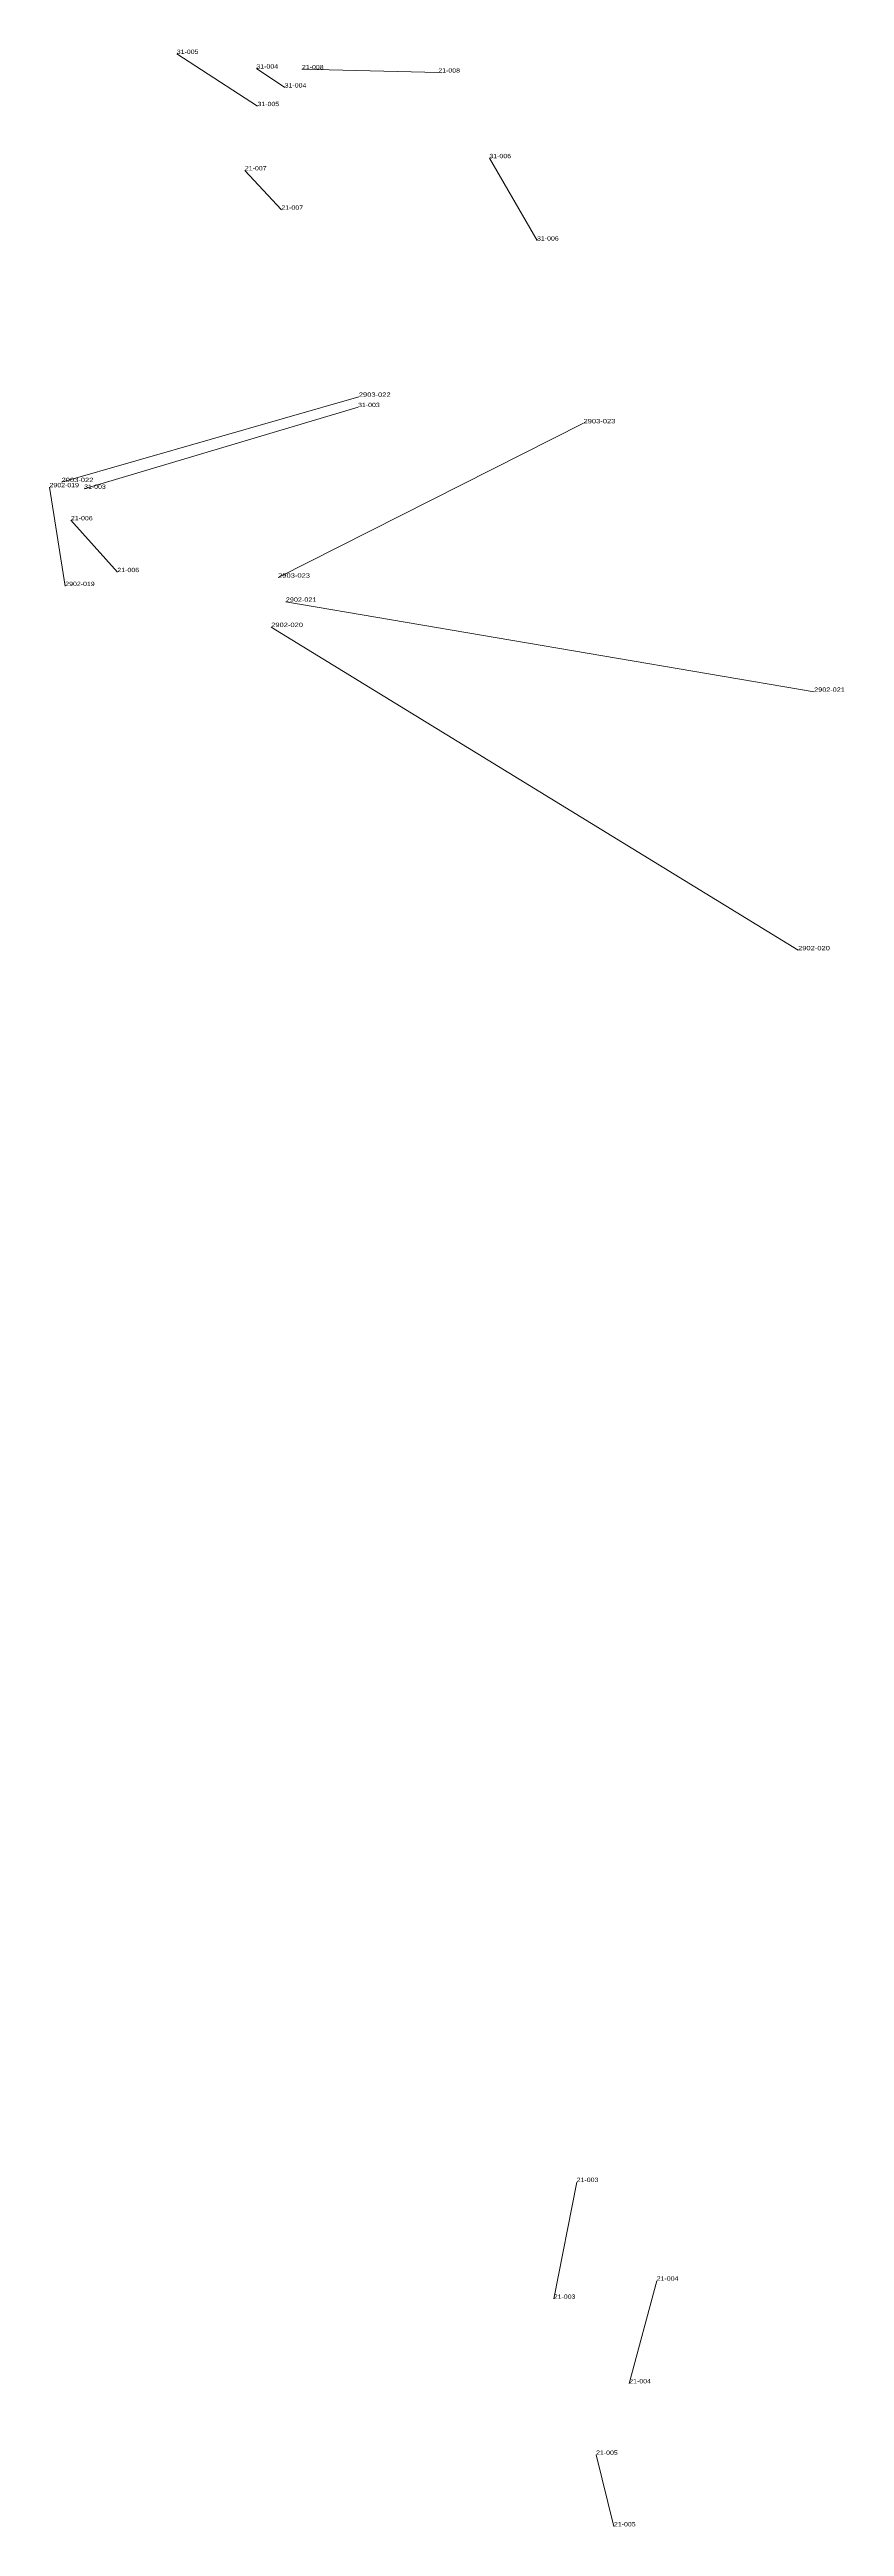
# Model space of a CAD drawing. Header units: metres. Extents: x 571156 to 607184, y 703608 to 727431.
# Drawn here: x 598375 to 598742, y 710501 to 711643 of the extents above; entities that cross this region are included whole.
import ezdxf

# ---------------------------------------------------------------- set-up
doc = ezdxf.new("R2010")
doc.units = ezdxf.units.M
doc.header["$LTSCALE"] = 0.8
doc.layers.add('60', color=7, linetype='Continuous', lineweight=13)
doc.layers.add('61', color=7, linetype='Continuous')

msp = doc.modelspace()

# ---------------------------------------------------------------- linework, layer by layer
at = {"layer": '60'}
for p, q in [((598471.11, 711617.11), (598433.87, 711641.19)), ((598483.65, 711625.68), (598470.61, 711634.42)), ((598491.62, 711634.12), (598554.54, 711632.58)), ((598482.15, 711569.32), (598465.3, 711587.47)), ((598600.09, 711555.09), (598578.09, 711593.09)), ((598380.71, 711443.67), (598517.85, 711483.02)), ((598391.12, 711440.54), (598517.51, 711478.27)), ((598480.63, 711399.58), (598621.52, 711470.79)), ((598375.16, 711441.29), (598382.42, 711395.71)), ((598385.05, 711426.04), (598406.47, 711402.13)), ((598484.17, 711388.46), (598727.95, 711346.93)), ((598477.41, 711376.8), (598720.5, 711227.69)), ((598607.81, 710605.55), (598618.38, 710659.44)), ((598642.62, 710566.56), (598655.31, 710613.92)), ((598627.32, 710533.58), (598635.56, 710500.56))]:
    msp.add_line(p, q, dxfattribs=at)

# ---------------------------------------------------------------- texts
for s, width, p in [('31-005', 1.2, (598433.87, 711641.19)), ('31-004', 1.2, (598470.61, 711634.42)), ('21-008', 1.2, (598554.54, 711632.58)), ('21-007', 1.2, (598465.3, 711587.47)), ('31-006', 1.2, (598578.09, 711593.09)), ('2903-022', 1.3, (598517.85, 711483.02)), ('31-003', 1.2, (598517.51, 711478.27)), ('2903-023', 1.3, (598621.52, 711470.79)), ('21-006', 1.2, (598406.47, 711402.13)), ('2902-019', 1.2, (598382.42, 711395.71)), ('2902-021', 1.25, (598727.95, 711346.93)), ('2902-020', 1.3, (598720.5, 711227.69)), ('21-003', 1.2, (598618.38, 710659.44)), ('21-004', 1.2, (598655.31, 710613.92)), ('21-005', 1.2, (598635.56, 710500.56))]:
    msp.add_text(s, height=2, dxfattribs=dict(at, width=width)).set_placement(p)
at = {"layer": '61'}
for s, width, p in [('21-008', 1.2, (598491.62, 711634.12)), ('31-004', 1.2, (598483.65, 711625.68)), ('31-005', 1.2, (598471.11, 711617.11)), ('21-007', 1.2, (598482.15, 711569.32)), ('31-006', 1.2, (598600.09, 711555.09)), ('2902-019', 1.2, (598375.16, 711441.29)), ('2903-022', 1.3, (598380.71, 711443.67)), ('31-003', 1.2, (598391.12, 711440.54)), ('21-006', 1.2, (598385.05, 711426.04)), ('2903-023', 1.3, (598480.63, 711399.58)), ('2902-021', 1.25, (598484.17, 711388.46)), ('2902-020', 1.3, (598477.41, 711376.8)), ('21-003', 1.2, (598607.81, 710605.55)), ('21-004', 1.2, (598642.62, 710566.56)), ('21-005', 1.2, (598627.32, 710533.58))]:
    msp.add_text(s, height=2, dxfattribs=dict(at, width=width)).set_placement(p)

doc.saveas('drawing.dxf')
